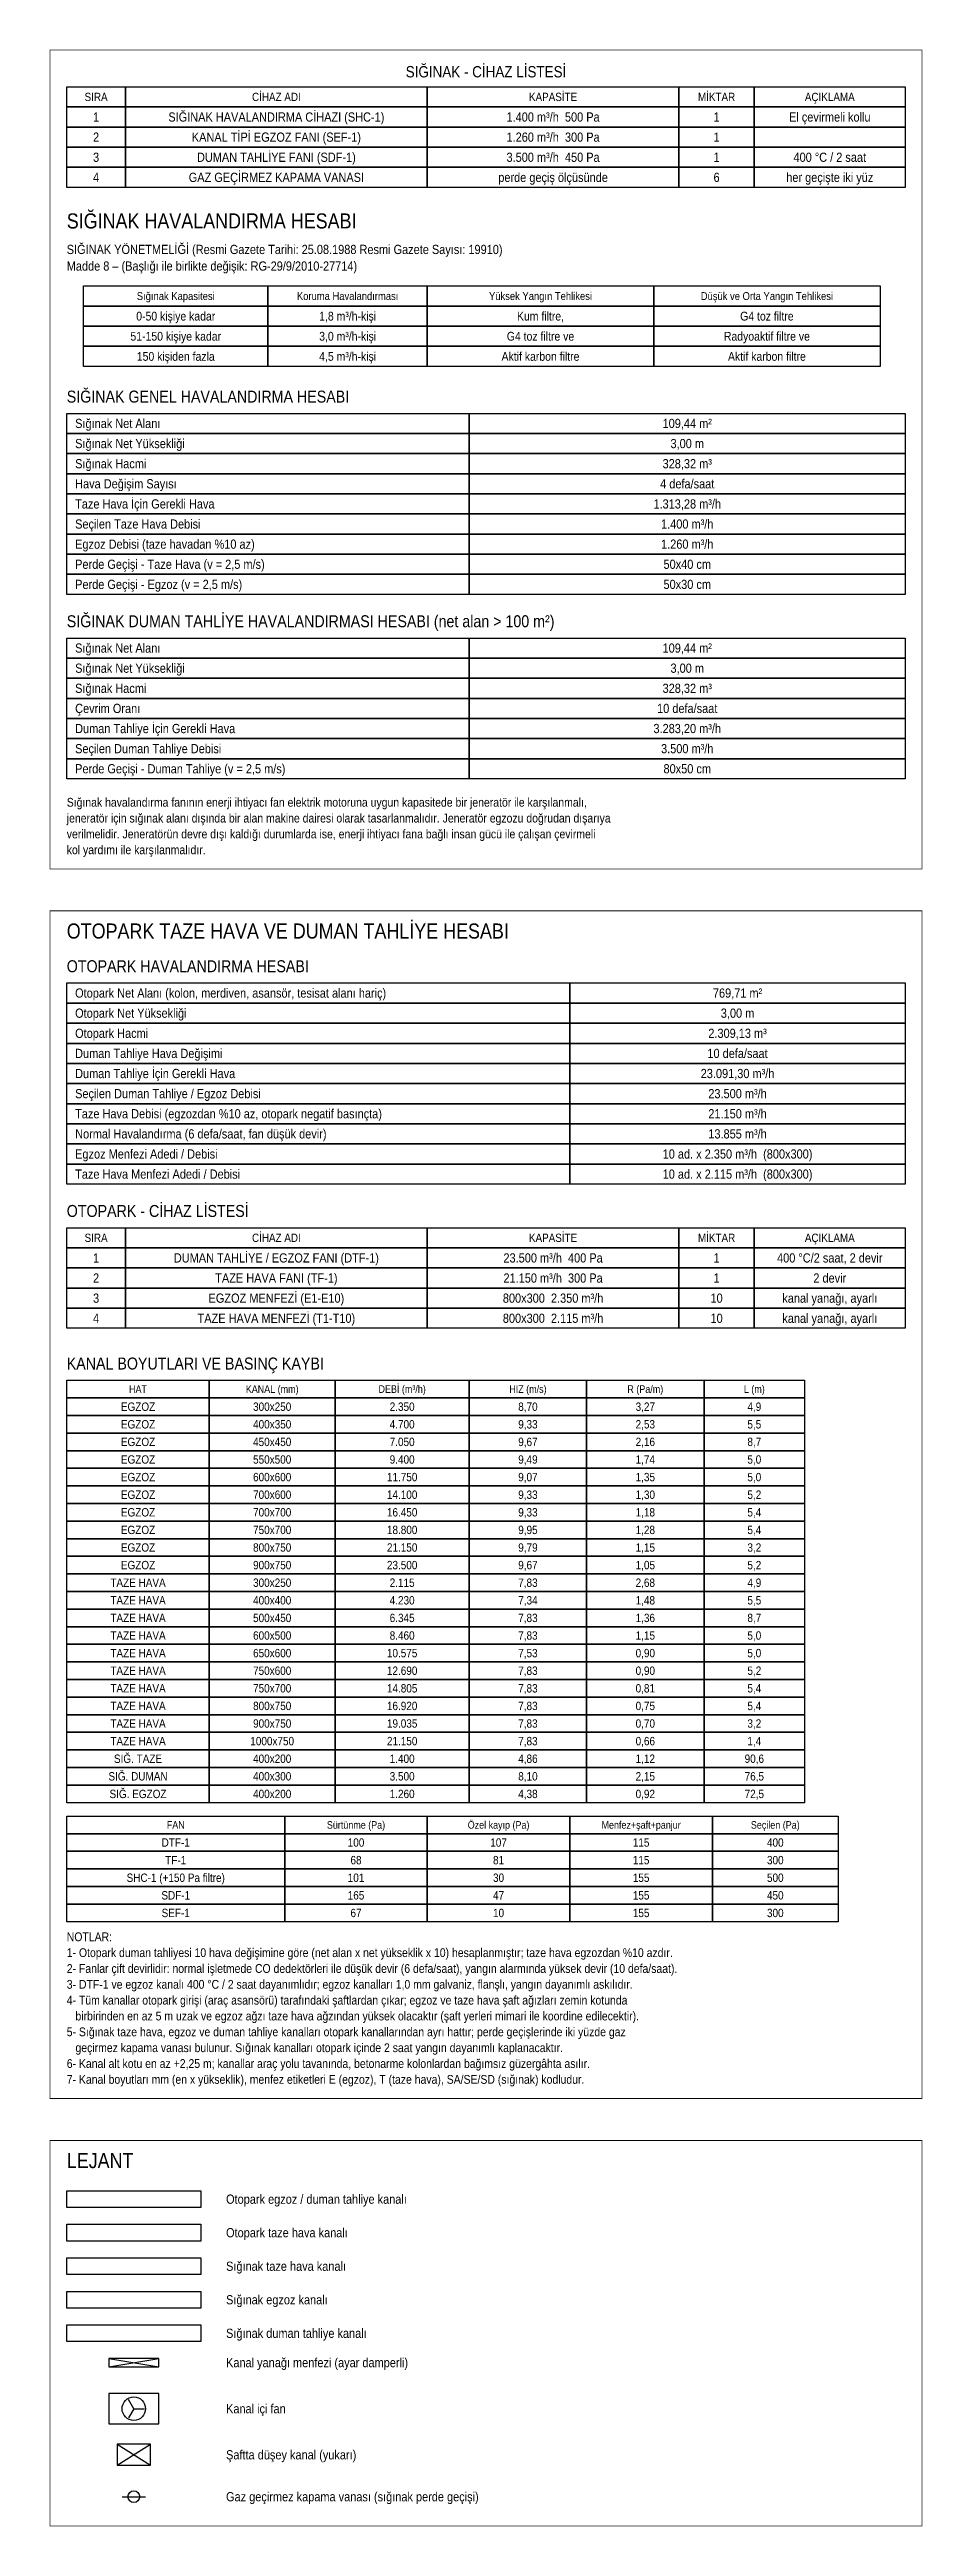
# Model space of a CAD drawing. Header units: centimetres. Extents: x 563280 to 568592, y 4516197 to 4524031.
# Drawn here: x 563280 to 564320, y 4520755 to 4523710 of the extents above; entities that cross this region are included whole.
import ezdxf
from ezdxf.enums import TextEntityAlignment as Align

# ---------------------------------------------------------------- set-up
doc = ezdxf.new("R2010")
doc.units = ezdxf.units.CM
for name, color, linetype in [('ROTAS-HESAP-CERCEVE', 1, 'Continuous'), ('ROTAS-HESAP-CIZGI', 8, 'Continuous'), ('ROTAS-HESAP-YAZI', 7, 'Continuous'), ('ROTAS-HVAC-CIHAZ', 2, 'Continuous'), ('ROTAS-HVAC-MENFEZ', 3, 'Continuous'), ('ROTAS-HVAC-OTP-EGZOZ', 1, 'Continuous'), ('ROTAS-HVAC-OTP-TAZE', 5, 'Continuous'), ('ROTAS-HVAC-SAFT', 7, 'Continuous'), ('ROTAS-HVAC-SIG-DUMAN', 30, 'Continuous'), ('ROTAS-HVAC-SIG-EGZOZ', 6, 'Continuous'), ('ROTAS-HVAC-SIG-TAZE', 4, 'Continuous')]:
    doc.layers.add(name, color=color, linetype=linetype)
doc.styles.add('ROTAS', font='arial.ttf')

msp = doc.modelspace()

# ---------------------------------------------------------------- texts
at = {"layer": 'ROTAS-HESAP-YAZI', "style": 'ROTAS', "width": 0.85}
for s, height, p in [('SIĞINAK - CİHAZ LİSTESİ', 13.5, (563800, 4523684)), ('SIRA', 9.9, (563335, 4523654)), ('CİHAZ ADI', 9.9, (563550, 4523654)), ('KAPASİTE', 9.9, (563880, 4523654)), ('MİKTAR', 9.9, (564075, 4523654)), ('AÇIKLAMA', 9.9, (564210, 4523654)), ('1', 11, (563335, 4523630)), ('SIĞINAK HAVALANDIRMA CİHAZI (SHC-1)', 11, (563550, 4523630)), ('KANAL TİPİ EGZOZ FANI (SEF-1)', 11, (563550, 4523606)), ('1.400 m³/h  500 Pa', 11, (563880, 4523630)), ('1', 11, (564075, 4523630)), ('El çevirmeli kollu', 11, (564210, 4523630)), ('3', 11, (563335, 4523582)), ('2', 11, (563335, 4523606)), ('DUMAN TAHLİYE FANI (SDF-1)', 11, (563550, 4523582)), ('3.500 m³/h  450 Pa', 11, (563880, 4523582)), ('1.260 m³/h  300 Pa', 11, (563880, 4523606)), ('1', 11, (564075, 4523606)), ('1', 11, (564075, 4523582)), ('400 °C / 2 saat', 11, (564210, 4523582)), ('4', 11, (563335, 4523558)), ('GAZ GEÇİRMEZ KAPAMA VANASI', 11, (563550, 4523558)), ('perde geçiş ölçüsünde', 11, (563880, 4523558)), ('6', 11, (564075, 4523558)), ('her geçişte iki yüz', 11, (564210, 4523558)), ('Sığınak Kapasitesi', 9.45, (563430, 4523416.4)), ('Koruma Havalandırması', 9.45, (563635, 4523416.4)), ('Yüksek Yangın Tehlikesi', 9.45, (563865, 4523416.4)), ('Düşük ve Orta Yangın Tehlikesi', 9.45, (564135, 4523416.4)), ('0-50 kişiye kadar', 10.5, (563430, 4523392.4)), ('1,8 m³/h-kişi', 10.5, (563635, 4523392.4)), ('Kum filtre,', 10.5, (563865, 4523392.4)), ('G4 toz filtre', 10.5, (564135, 4523392.4)), ('51-150 kişiye kadar', 10.5, (563430, 4523368.4)), ('150 kişiden fazla', 10.5, (563430, 4523344.4)), ('4,5 m³/h-kişi', 10.5, (563635, 4523344.4)), ('3,0 m³/h-kişi', 10.5, (563635, 4523368.4)), ('Aktif karbon filtre', 10.5, (563865, 4523344.4)), ('G4 toz filtre ve', 10.5, (563865, 4523368.4)), ('Radyoaktif filtre ve', 10.5, (564135, 4523368.4)), ('Aktif karbon filtre', 10.5, (564135, 4523344.4)), ('109,44 m²', 11, (564040, 4523264.4)), ('3,00 m', 11, (564040, 4523240.4)), ('328,32 m³', 11, (564040, 4523216.4)), ('1.313,28 m³/h', 11, (564040, 4523168.4)), ('4 defa/saat', 11, (564040, 4523192.4)), ('1.400 m³/h', 11, (564040, 4523144.4)), ('1.260 m³/h', 11, (564040, 4523120.4)), ('50x40 cm', 11, (564040, 4523096.4)), ('50x30 cm', 11, (564040, 4523072.4)), ('109,44 m²', 11, (564040, 4522996.4)), ('3,00 m', 11, (564040, 4522972.4)), ('328,32 m³', 11, (564040, 4522948.4)), ('3.283,20 m³/h', 11, (564040, 4522900.4)), ('10 defa/saat', 11, (564040, 4522924.4)), ('3.500 m³/h', 11, (564040, 4522876.4)), ('80x50 cm', 11, (564040, 4522852.4)), ('769,71 m²', 11, (564100, 4522584.8)), ('3,00 m', 11, (564100, 4522560.8)), ('2.309,13 m³', 11, (564100, 4522536.8)), ('23.091,30 m³/h', 11, (564100, 4522488.8)), ('10 defa/saat', 11, (564100, 4522512.8)), ('23.500 m³/h', 11, (564100, 4522464.8)), ('21.150 m³/h', 11, (564100, 4522440.8)), ('13.855 m³/h', 11, (564100, 4522416.8)), ('10 ad. x 2.350 m³/h  (800x300)', 11, (564100, 4522392.8)), ('10 ad. x 2.115 m³/h  (800x300)', 11, (564100, 4522368.8)), ('SIRA', 9.9, (563335, 4522292.8)), ('CİHAZ ADI', 9.9, (563550, 4522292.8)), ('KAPASİTE', 9.9, (563880, 4522292.8)), ('MİKTAR', 9.9, (564075, 4522292.8)), ('AÇIKLAMA', 9.9, (564210, 4522292.8)), ('1', 11, (563335, 4522268.8)), ('DUMAN TAHLİYE / EGZOZ FANI (DTF-1)', 11, (563550, 4522268.8)), ('23.500 m³/h  400 Pa', 11, (563880, 4522268.8)), ('1', 11, (564075, 4522268.8)), ('400 °C/2 saat, 2 devir', 11, (564210, 4522268.8)), ('3', 11, (563335, 4522220.8)), ('2', 11, (563335, 4522244.8)), ('EGZOZ MENFEZİ (E1-E10)', 11, (563550, 4522220.8)), ('TAZE HAVA FANI (TF-1)', 11, (563550, 4522244.8)), ('800x300  2.350 m³/h', 11, (563880, 4522220.8)), ('21.150 m³/h  300 Pa', 11, (563880, 4522244.8)), ('10', 11, (564075, 4522220.8)), ('1', 11, (564075, 4522244.8)), ('kanal yanağı, ayarlı', 11, (564210, 4522220.8)), ('2 devir', 11, (564210, 4522244.8)), ('4', 11, (563335, 4522196.8)), ('TAZE HAVA MENFEZİ (T1-T10)', 11, (563550, 4522196.8)), ('800x300  2.115 m³/h', 11, (563880, 4522196.8)), ('10', 11, (564075, 4522196.8)), ('kanal yanağı, ayarlı', 11, (564210, 4522196.8)), ('HAT', 9, (563385, 4522112.3)), ('KANAL (mm)', 9, (563545, 4522112.3)), ('DEBİ (m³/h)', 9, (563700, 4522112.3)), ('HIZ (m/s)', 9, (563850, 4522112.3)), ('R (Pa/m)', 9, (563990, 4522112.3)), ('L (m)', 9, (564120, 4522112.3)), ('EGZOZ', 10, (563385, 4522091.3)), ('300x250', 10, (563545, 4522091.3)), ('2.350', 10, (563700, 4522091.3)), ('8,70', 10, (563850, 4522091.3)), ('3,27', 10, (563990, 4522091.3)), ('4,9', 10, (564120, 4522091.3)), ('EGZOZ', 10, (563385, 4522070.3)), ('EGZOZ', 10, (563385, 4522049.3)), ('400x350', 10, (563545, 4522070.3)), ('450x450', 10, (563545, 4522049.3)), ('4.700', 10, (563700, 4522070.3)), ('7.050', 10, (563700, 4522049.3)), ('9,33', 10, (563850, 4522070.3)), ('9,67', 10, (563850, 4522049.3)), ('2,53', 10, (563990, 4522070.3)), ('2,16', 10, (563990, 4522049.3)), ('5,5', 10, (564120, 4522070.3)), ('8,7', 10, (564120, 4522049.3)), ('EGZOZ', 10, (563385, 4522028.3)), ('550x500', 10, (563545, 4522028.3)), ('9.400', 10, (563700, 4522028.3)), ('9,49', 10, (563850, 4522028.3)), ('1,74', 10, (563990, 4522028.3)), ('5,0', 10, (564120, 4522028.3)), ('EGZOZ', 10, (563385, 4522007.3)), ('EGZOZ', 10, (563385, 4521986.3)), ('600x600', 10, (563545, 4522007.3)), ('700x600', 10, (563545, 4521986.3)), ('11.750', 10, (563700, 4522007.3)), ('14.100', 10, (563700, 4521986.3)), ('9,07', 10, (563850, 4522007.3)), ('9,33', 10, (563850, 4521986.3)), ('1,35', 10, (563990, 4522007.3)), ('1,30', 10, (563990, 4521986.3)), ('5,0', 10, (564120, 4522007.3)), ('5,2', 10, (564120, 4521986.3)), ('EGZOZ', 10, (563385, 4521965.3)), ('700x700', 10, (563545, 4521965.3)), ('16.450', 10, (563700, 4521965.3)), ('9,33', 10, (563850, 4521965.3)), ('1,18', 10, (563990, 4521965.3)), ('5,4', 10, (564120, 4521965.3)), ('EGZOZ', 10, (563385, 4521944.3)), ('750x700', 10, (563545, 4521944.3)), ('18.800', 10, (563700, 4521944.3)), ('9,95', 10, (563850, 4521944.3)), ('1,28', 10, (563990, 4521944.3)), ('5,4', 10, (564120, 4521944.3)), ('EGZOZ', 10, (563385, 4521923.3)), ('EGZOZ', 10, (563385, 4521902.3)), ('800x750', 10, (563545, 4521923.3)), ('900x750', 10, (563545, 4521902.3)), ('21.150', 10, (563700, 4521923.3)), ('23.500', 10, (563700, 4521902.3)), ('9,79', 10, (563850, 4521923.3)), ('9,67', 10, (563850, 4521902.3)), ('1,15', 10, (563990, 4521923.3)), ('1,05', 10, (563990, 4521902.3)), ('3,2', 10, (564120, 4521923.3)), ('5,2', 10, (564120, 4521902.3)), ('TAZE HAVA', 10, (563385, 4521881.3)), ('300x250', 10, (563545, 4521881.3)), ('2.115', 10, (563700, 4521881.3)), ('7,83', 10, (563850, 4521881.3)), ('2,68', 10, (563990, 4521881.3)), ('4,9', 10, (564120, 4521881.3)), ('TAZE HAVA', 10, (563385, 4521860.3)), ('TAZE HAVA', 10, (563385, 4521839.3)), ('400x400', 10, (563545, 4521860.3)), ('500x450', 10, (563545, 4521839.3)), ('4.230', 10, (563700, 4521860.3)), ('6.345', 10, (563700, 4521839.3)), ('7,34', 10, (563850, 4521860.3)), ('7,83', 10, (563850, 4521839.3)), ('1,48', 10, (563990, 4521860.3)), ('1,36', 10, (563990, 4521839.3)), ('5,5', 10, (564120, 4521860.3)), ('8,7', 10, (564120, 4521839.3)), ('TAZE HAVA', 10, (563385, 4521818.3)), ('600x500', 10, (563545, 4521818.3)), ('8.460', 10, (563700, 4521818.3)), ('7,83', 10, (563850, 4521818.3)), ('1,15', 10, (563990, 4521818.3)), ('5,0', 10, (564120, 4521818.3)), ('TAZE HAVA', 10, (563385, 4521797.3)), ('TAZE HAVA', 10, (563385, 4521776.3)), ('650x600', 10, (563545, 4521797.3)), ('750x600', 10, (563545, 4521776.3)), ('10.575', 10, (563700, 4521797.3)), ('12.690', 10, (563700, 4521776.3)), ('7,53', 10, (563850, 4521797.3)), ('7,83', 10, (563850, 4521776.3)), ('0,90', 10, (563990, 4521797.3)), ('0,90', 10, (563990, 4521776.3)), ('5,0', 10, (564120, 4521797.3)), ('5,2', 10, (564120, 4521776.3)), ('TAZE HAVA', 10, (563385, 4521755.3)), ('750x700', 10, (563545, 4521755.3)), ('14.805', 10, (563700, 4521755.3)), ('7,83', 10, (563850, 4521755.3)), ('0,81', 10, (563990, 4521755.3)), ('5,4', 10, (564120, 4521755.3)), ('TAZE HAVA', 10, (563385, 4521734.3)), ('800x750', 10, (563545, 4521734.3)), ('16.920', 10, (563700, 4521734.3)), ('7,83', 10, (563850, 4521734.3)), ('0,75', 10, (563990, 4521734.3)), ('5,4', 10, (564120, 4521734.3)), ('TAZE HAVA', 10, (563385, 4521713.3)), ('TAZE HAVA', 10, (563385, 4521692.3)), ('1000x750', 10, (563545, 4521692.3)), ('900x750', 10, (563545, 4521713.3)), ('21.150', 10, (563700, 4521692.3)), ('19.035', 10, (563700, 4521713.3)), ('7,83', 10, (563850, 4521713.3)), ('7,83', 10, (563850, 4521692.3)), ('0,70', 10, (563990, 4521713.3)), ('0,66', 10, (563990, 4521692.3)), ('3,2', 10, (564120, 4521713.3)), ('1,4', 10, (564120, 4521692.3)), ('SIĞ. TAZE', 10, (563385, 4521671.3)), ('400x200', 10, (563545, 4521671.3)), ('1.400', 10, (563700, 4521671.3)), ('4,86', 10, (563850, 4521671.3)), ('1,12', 10, (563990, 4521671.3)), ('90,6', 10, (564120, 4521671.3)), ('SIĞ. DUMAN', 10, (563385, 4521650.3)), ('SIĞ. EGZOZ', 10, (563385, 4521629.3)), ('400x300', 10, (563545, 4521650.3)), ('400x200', 10, (563545, 4521629.3)), ('3.500', 10, (563700, 4521650.3)), ('1.260', 10, (563700, 4521629.3)), ('4,38', 10, (563850, 4521629.3)), ('8,10', 10, (563850, 4521650.3)), ('0,92', 10, (563990, 4521629.3)), ('2,15', 10, (563990, 4521650.3)), ('76,5', 10, (564120, 4521650.3)), ('72,5', 10, (564120, 4521629.3)), ('DTF-1', 10, (563430, 4521571.3)), ('FAN', 9, (563430, 4521592.3)), ('Sürtünme (Pa)', 9, (563645, 4521592.3)), ('100', 10, (563645, 4521571.3)), ('Özel kayıp (Pa)', 9, (563815, 4521592.3)), ('107', 10, (563815, 4521571.3)), ('Menfez+şaft+panjur', 9, (563985, 4521592.3)), ('115', 10, (563985, 4521571.3)), ('Seçilen (Pa)', 9, (564145, 4521592.3)), ('400', 10, (564145, 4521571.3)), ('TF-1', 10, (563430, 4521550.3)), ('68', 10, (563645, 4521550.3)), ('81', 10, (563815, 4521550.3)), ('115', 10, (563985, 4521550.3)), ('300', 10, (564145, 4521550.3)), ('SHC-1 (+150 Pa filtre)', 10, (563430, 4521529.3)), ('101', 10, (563645, 4521529.3)), ('30', 10, (563815, 4521529.3)), ('155', 10, (563985, 4521529.3)), ('500', 10, (564145, 4521529.3)), ('SDF-1', 10, (563430, 4521508.3)), ('SEF-1', 10, (563430, 4521487.3)), ('165', 10, (563645, 4521508.3)), ('67', 10, (563645, 4521487.3)), ('47', 10, (563815, 4521508.3)), ('10', 10, (563815, 4521487.3)), ('155', 10, (563985, 4521508.3)), ('155', 10, (563985, 4521487.3)), ('450', 10, (564145, 4521508.3)), ('300', 10, (564145, 4521487.3))]:
    msp.add_text(s, height=height, dxfattribs=at).set_placement(p, align=Align.MIDDLE_CENTER)
for s, height, p in [('SIĞINAK HAVALANDIRMA HESABI', 18, (563300, 4523506)), ('SIĞINAK YÖNETMELİĞİ (Resmi Gazete Tarihi: 25.08.1988 Resmi Gazete Sayısı: 19910)', 11, (563300, 4523472)), ('Madde 8 – (Başlığı ile birlikte değişik: RG-29/9/2010-27714)', 11, (563300, 4523452.2)), ('SIĞINAK GENEL HAVALANDIRMA HESABI', 14.3, (563300, 4523296.4)), ('Sığınak Net Alanı', 11, (563310, 4523264.4)), ('Sığınak Net Yüksekliği', 11, (563310, 4523240.4)), ('Sığınak Hacmi', 11, (563310, 4523216.4)), ('Taze Hava İçin Gerekli Hava', 11, (563310, 4523168.4)), ('Hava Değişim Sayısı', 11, (563310, 4523192.4)), ('Seçilen Taze Hava Debisi', 11, (563310, 4523144.4)), ('Egzoz Debisi (taze havadan %10 az)', 11, (563310, 4523120.4)), ('Perde Geçişi - Taze Hava (v = 2,5 m/s)', 11, (563310, 4523096.4)), ('Perde Geçişi - Egzoz (v = 2,5 m/s)', 11, (563310, 4523072.4)), ('SIĞINAK DUMAN TAHLİYE HAVALANDIRMASI HESABI (net alan > 100 m²)', 14.3, (563300, 4523028.4)), ('Sığınak Net Alanı', 11, (563310, 4522996.4)), ('Sığınak Net Yüksekliği', 11, (563310, 4522972.4)), ('Sığınak Hacmi', 11, (563310, 4522948.4)), ('Çevrim Oranı', 11, (563310, 4522924.4)), ('Duman Tahliye İçin Gerekli Hava', 11, (563310, 4522900.4)), ('Seçilen Duman Tahliye Debisi', 11, (563310, 4522876.4)), ('Perde Geçişi - Duman Tahliye (v = 2,5 m/s)', 11, (563310, 4522852.4)), ('Sığınak havalandırma fanının enerji ihtiyacı fan elektrik motoruna uygun kapasitede bir jeneratör ile karşılanmalı,', 10.5, (563300, 4522812.4)), ('jeneratör için sığınak alanı dışında bir alan makine dairesi olarak tasarlanmalıdır. Jeneratör egzozu doğrudan dışarıya', 10.5, (563300, 4522793.5)), ('verilmelidir. Jeneratörün devre dışı kaldığı durumlarda ise, enerji ihtiyacı fana bağlı insan gücü ile çalışan çevirmeli', 10.5, (563300, 4522774.6)), ('kol yardımı ile karşılanmalıdır.', 10.5, (563300, 4522755.7)), ('OTOPARK TAZE HAVA VE DUMAN TAHLİYE HESABI', 18, (563300, 4522658.8)), ('OTOPARK HAVALANDIRMA HESABI', 14.3, (563300, 4522616.8)), ('Otopark Net Alanı (kolon, merdiven, asansör, tesisat alanı hariç)', 11, (563310, 4522584.8)), ('Otopark Net Yüksekliği', 11, (563310, 4522560.8)), ('Otopark Hacmi', 11, (563310, 4522536.8)), ('Duman Tahliye Hava Değişimi', 11, (563310, 4522512.8)), ('Duman Tahliye İçin Gerekli Hava', 11, (563310, 4522488.8)), ('Seçilen Duman Tahliye / Egzoz Debisi', 11, (563310, 4522464.8)), ('Taze Hava Debisi (egzozdan %10 az, otopark negatif basınçta)', 11, (563310, 4522440.8)), ('Normal Havalandırma (6 defa/saat, fan düşük devir)', 11, (563310, 4522416.8)), ('Taze Hava Menfezi Adedi / Debisi', 11, (563310, 4522368.8)), ('Egzoz Menfezi Adedi / Debisi', 11, (563310, 4522392.8)), ('OTOPARK - CİHAZ LİSTESİ', 14.3, (563300, 4522324.8)), ('KANAL BOYUTLARI VE BASINÇ KAYBI', 14.3, (563300, 4522142.8)), ('NOTLAR:', 10.5, (563300, 4521458.8)), ('2- Fanlar çift devirlidir: normal işletmede CO dedektörleri ile düşük devir (6 defa/saat), yangın alarmında yüksek devir (10 defa/saat).', 10.5, (563300, 4521421)), ('1- Otopark duman tahliyesi 10 hava değişimine göre (net alan x net yükseklik x 10) hesaplanmıştır; taze hava egzozdan %10 azdır.', 10.5, (563300, 4521439.9)), ('3- DTF-1 ve egzoz kanalı 400 °C / 2 saat dayanımlıdır; egzoz kanalları 1,0 mm galvaniz, flanşlı, yangın dayanımlı askılıdır.', 10.5, (563300, 4521402.1)), ('4- Tüm kanallar otopark girişi (araç asansörü) tarafındaki şaftlardan çıkar; egzoz ve taze hava şaft ağızları zemin kotunda', 10.5, (563300, 4521383.2)), ('   birbirinden en az 5 m uzak ve egzoz ağzı taze hava ağzından yüksek olacaktır (şaft yerleri mimari ile koordine edilecektir).', 10.5, (563300, 4521364.3)), ('5- Sığınak taze hava, egzoz ve duman tahliye kanalları otopark kanallarından ayrı hattır; perde geçişlerinde iki yüzde gaz', 10.5, (563300, 4521345.4)), ('6- Kanal alt kotu en az +2,25 m; kanallar araç yolu tavanında, betonarme kolonlardan bağımsız güzergâhta asılır.', 10.5, (563300, 4521307.6)), ('   geçirmez kapama vanası bulunur. Sığınak kanalları otopark içinde 2 saat yangın dayanımlı kaplanacaktır.', 10.5, (563300, 4521326.5)), ('7- Kanal boyutları mm (en x yükseklik), menfez etiketleri E (egzoz), T (taze hava), SA/SE/SD (sığınak) kodludur.', 10.5, (563300, 4521288.7)), ('LEJANT', 18, (563300, 4521191.8)), ('Otopark egzoz / duman tahliye kanalı', 11, (563490, 4521145.8)), ('Otopark taze hava kanalı', 11, (563490, 4521105.8)), ('Sığınak taze hava kanalı', 11, (563490, 4521065.8)), ('Sığınak egzoz kanalı', 11, (563490, 4521025.8)), ('Sığınak duman tahliye kanalı', 11, (563490, 4520985.8)), ('Kanal yanağı menfezi (ayar damperli)', 11, (563490, 4520950.8)), ('Kanal içi fan', 11, (563490, 4520895.8)), ('Şaftta düşey kanal (yukarı)', 11, (563490, 4520840.8)), ('Gaz geçirmez kapama vanası (sığınak perde geçişi)', 11, (563490, 4520790.8))]:
    msp.add_text(s, height=height, dxfattribs=at).set_placement(p, align=Align.MIDDLE_LEFT)

# ---------------------------------------------------------------- linework, layer by layer
at = {"layer": 'ROTAS-HESAP-CERCEVE', "const_width": 1}
for points in [[(563280, 4523710), (564320, 4523710), (564320, 4522732.8), (563280, 4522732.8)], [(563280, 4522682.8), (564320, 4522682.8), (564320, 4521265.8), (563280, 4521265.8)], [(563280, 4521215.8), (564320, 4521215.8), (564320, 4520755.8), (563280, 4520755.8)]]:
    msp.add_lwpolyline(points, close=True, dxfattribs=at)
at = {"layer": 'ROTAS-HESAP-CIZGI'}
for points in [[(563300, 4523666), (563370, 4523666), (563370, 4523642), (563300, 4523642)], [(563370, 4523666), (563730, 4523666), (563730, 4523642), (563370, 4523642)], [(563730, 4523666), (564030, 4523666), (564030, 4523642), (563730, 4523642)], [(564030, 4523666), (564120, 4523666), (564120, 4523642), (564030, 4523642)], [(564120, 4523666), (564300, 4523666), (564300, 4523642), (564120, 4523642)], [(563300, 4523642), (563370, 4523642), (563370, 4523618), (563300, 4523618)], [(563300, 4523618), (563370, 4523618), (563370, 4523594), (563300, 4523594)], [(563370, 4523642), (563730, 4523642), (563730, 4523618), (563370, 4523618)], [(563370, 4523618), (563730, 4523618), (563730, 4523594), (563370, 4523594)], [(563730, 4523642), (564030, 4523642), (564030, 4523618), (563730, 4523618)], [(563730, 4523618), (564030, 4523618), (564030, 4523594), (563730, 4523594)], [(564030, 4523642), (564120, 4523642), (564120, 4523618), (564030, 4523618)], [(564030, 4523618), (564120, 4523618), (564120, 4523594), (564030, 4523594)], [(564120, 4523642), (564300, 4523642), (564300, 4523618), (564120, 4523618)], [(564120, 4523618), (564300, 4523618), (564300, 4523594), (564120, 4523594)], [(563300, 4523594), (563370, 4523594), (563370, 4523570), (563300, 4523570)], [(563370, 4523594), (563730, 4523594), (563730, 4523570), (563370, 4523570)], [(563730, 4523594), (564030, 4523594), (564030, 4523570), (563730, 4523570)], [(564030, 4523594), (564120, 4523594), (564120, 4523570), (564030, 4523570)], [(564120, 4523594), (564300, 4523594), (564300, 4523570), (564120, 4523570)], [(563300, 4523570), (563370, 4523570), (563370, 4523546), (563300, 4523546)], [(563370, 4523570), (563730, 4523570), (563730, 4523546), (563370, 4523546)], [(563730, 4523570), (564030, 4523570), (564030, 4523546), (563730, 4523546)], [(564030, 4523570), (564120, 4523570), (564120, 4523546), (564030, 4523546)], [(564120, 4523570), (564300, 4523570), (564300, 4523546), (564120, 4523546)], [(563320, 4523428.4), (563540, 4523428.4), (563540, 4523404.4), (563320, 4523404.4)], [(563540, 4523428.4), (563730, 4523428.4), (563730, 4523404.4), (563540, 4523404.4)], [(563730, 4523428.4), (564000, 4523428.4), (564000, 4523404.4), (563730, 4523404.4)], [(564000, 4523428.4), (564270, 4523428.4), (564270, 4523404.4), (564000, 4523404.4)], [(563320, 4523404.4), (563540, 4523404.4), (563540, 4523380.4), (563320, 4523380.4)], [(563320, 4523380.4), (563540, 4523380.4), (563540, 4523356.4), (563320, 4523356.4)], [(563540, 4523404.4), (563730, 4523404.4), (563730, 4523380.4), (563540, 4523380.4)], [(563540, 4523380.4), (563730, 4523380.4), (563730, 4523356.4), (563540, 4523356.4)], [(563730, 4523404.4), (564000, 4523404.4), (564000, 4523380.4), (563730, 4523380.4)], [(563730, 4523380.4), (564000, 4523380.4), (564000, 4523356.4), (563730, 4523356.4)], [(564000, 4523404.4), (564270, 4523404.4), (564270, 4523380.4), (564000, 4523380.4)], [(564000, 4523380.4), (564270, 4523380.4), (564270, 4523356.4), (564000, 4523356.4)], [(563320, 4523356.4), (563540, 4523356.4), (563540, 4523332.4), (563320, 4523332.4)], [(563540, 4523356.4), (563730, 4523356.4), (563730, 4523332.4), (563540, 4523332.4)], [(563730, 4523356.4), (564000, 4523356.4), (564000, 4523332.4), (563730, 4523332.4)], [(564000, 4523356.4), (564270, 4523356.4), (564270, 4523332.4), (564000, 4523332.4)], [(563300, 4523276.4), (563780, 4523276.4), (563780, 4523252.4), (563300, 4523252.4)], [(563780, 4523276.4), (564300, 4523276.4), (564300, 4523252.4), (563780, 4523252.4)], [(563300, 4523252.4), (563780, 4523252.4), (563780, 4523228.4), (563300, 4523228.4)], [(563780, 4523252.4), (564300, 4523252.4), (564300, 4523228.4), (563780, 4523228.4)], [(563300, 4523228.4), (563780, 4523228.4), (563780, 4523204.4), (563300, 4523204.4)], [(563300, 4523204.4), (563780, 4523204.4), (563780, 4523180.4), (563300, 4523180.4)], [(563780, 4523228.4), (564300, 4523228.4), (564300, 4523204.4), (563780, 4523204.4)], [(563780, 4523204.4), (564300, 4523204.4), (564300, 4523180.4), (563780, 4523180.4)], [(563300, 4523180.4), (563780, 4523180.4), (563780, 4523156.4), (563300, 4523156.4)], [(563780, 4523180.4), (564300, 4523180.4), (564300, 4523156.4), (563780, 4523156.4)], [(563300, 4523156.4), (563780, 4523156.4), (563780, 4523132.4), (563300, 4523132.4)], [(563780, 4523156.4), (564300, 4523156.4), (564300, 4523132.4), (563780, 4523132.4)], [(563300, 4523132.4), (563780, 4523132.4), (563780, 4523108.4), (563300, 4523108.4)], [(563780, 4523132.4), (564300, 4523132.4), (564300, 4523108.4), (563780, 4523108.4)], [(563300, 4523108.4), (563780, 4523108.4), (563780, 4523084.4), (563300, 4523084.4)], [(563300, 4523084.4), (563780, 4523084.4), (563780, 4523060.4), (563300, 4523060.4)], [(563780, 4523108.4), (564300, 4523108.4), (564300, 4523084.4), (563780, 4523084.4)], [(563780, 4523084.4), (564300, 4523084.4), (564300, 4523060.4), (563780, 4523060.4)], [(563300, 4523008.4), (563780, 4523008.4), (563780, 4522984.4), (563300, 4522984.4)], [(563780, 4523008.4), (564300, 4523008.4), (564300, 4522984.4), (563780, 4522984.4)], [(563300, 4522984.4), (563780, 4522984.4), (563780, 4522960.4), (563300, 4522960.4)], [(563780, 4522984.4), (564300, 4522984.4), (564300, 4522960.4), (563780, 4522960.4)], [(563300, 4522960.4), (563780, 4522960.4), (563780, 4522936.4), (563300, 4522936.4)], [(563300, 4522936.4), (563780, 4522936.4), (563780, 4522912.4), (563300, 4522912.4)], [(563780, 4522960.4), (564300, 4522960.4), (564300, 4522936.4), (563780, 4522936.4)], [(563780, 4522936.4), (564300, 4522936.4), (564300, 4522912.4), (563780, 4522912.4)], [(563300, 4522912.4), (563780, 4522912.4), (563780, 4522888.4), (563300, 4522888.4)], [(563780, 4522912.4), (564300, 4522912.4), (564300, 4522888.4), (563780, 4522888.4)], [(563300, 4522888.4), (563780, 4522888.4), (563780, 4522864.4), (563300, 4522864.4)], [(563780, 4522888.4), (564300, 4522888.4), (564300, 4522864.4), (563780, 4522864.4)], [(563300, 4522864.4), (563780, 4522864.4), (563780, 4522840.4), (563300, 4522840.4)], [(563780, 4522864.4), (564300, 4522864.4), (564300, 4522840.4), (563780, 4522840.4)], [(563300, 4522596.8), (563900, 4522596.8), (563900, 4522572.8), (563300, 4522572.8)], [(563900, 4522596.8), (564300, 4522596.8), (564300, 4522572.8), (563900, 4522572.8)], [(563300, 4522572.8), (563900, 4522572.8), (563900, 4522548.8), (563300, 4522548.8)], [(563900, 4522572.8), (564300, 4522572.8), (564300, 4522548.8), (563900, 4522548.8)], [(563300, 4522548.8), (563900, 4522548.8), (563900, 4522524.8), (563300, 4522524.8)], [(563300, 4522524.8), (563900, 4522524.8), (563900, 4522500.8), (563300, 4522500.8)], [(563900, 4522548.8), (564300, 4522548.8), (564300, 4522524.8), (563900, 4522524.8)], [(563900, 4522524.8), (564300, 4522524.8), (564300, 4522500.8), (563900, 4522500.8)], [(563300, 4522500.8), (563900, 4522500.8), (563900, 4522476.8), (563300, 4522476.8)], [(563900, 4522500.8), (564300, 4522500.8), (564300, 4522476.8), (563900, 4522476.8)], [(563300, 4522476.8), (563900, 4522476.8), (563900, 4522452.8), (563300, 4522452.8)], [(563900, 4522476.8), (564300, 4522476.8), (564300, 4522452.8), (563900, 4522452.8)], [(563300, 4522452.8), (563900, 4522452.8), (563900, 4522428.8), (563300, 4522428.8)], [(563900, 4522452.8), (564300, 4522452.8), (564300, 4522428.8), (563900, 4522428.8)], [(563300, 4522428.8), (563900, 4522428.8), (563900, 4522404.8), (563300, 4522404.8)], [(563300, 4522404.8), (563900, 4522404.8), (563900, 4522380.8), (563300, 4522380.8)], [(563900, 4522428.8), (564300, 4522428.8), (564300, 4522404.8), (563900, 4522404.8)], [(563900, 4522404.8), (564300, 4522404.8), (564300, 4522380.8), (563900, 4522380.8)], [(563300, 4522380.8), (563900, 4522380.8), (563900, 4522356.8), (563300, 4522356.8)], [(563900, 4522380.8), (564300, 4522380.8), (564300, 4522356.8), (563900, 4522356.8)], [(563300, 4522304.8), (563370, 4522304.8), (563370, 4522280.8), (563300, 4522280.8)], [(563370, 4522304.8), (563730, 4522304.8), (563730, 4522280.8), (563370, 4522280.8)], [(563730, 4522304.8), (564030, 4522304.8), (564030, 4522280.8), (563730, 4522280.8)], [(564030, 4522304.8), (564120, 4522304.8), (564120, 4522280.8), (564030, 4522280.8)], [(564120, 4522304.8), (564300, 4522304.8), (564300, 4522280.8), (564120, 4522280.8)], [(563300, 4522280.8), (563370, 4522280.8), (563370, 4522256.8), (563300, 4522256.8)], [(563300, 4522256.8), (563370, 4522256.8), (563370, 4522232.8), (563300, 4522232.8)], [(563370, 4522280.8), (563730, 4522280.8), (563730, 4522256.8), (563370, 4522256.8)], [(563370, 4522256.8), (563730, 4522256.8), (563730, 4522232.8), (563370, 4522232.8)], [(563730, 4522280.8), (564030, 4522280.8), (564030, 4522256.8), (563730, 4522256.8)], [(563730, 4522256.8), (564030, 4522256.8), (564030, 4522232.8), (563730, 4522232.8)], [(564030, 4522280.8), (564120, 4522280.8), (564120, 4522256.8), (564030, 4522256.8)], [(564030, 4522256.8), (564120, 4522256.8), (564120, 4522232.8), (564030, 4522232.8)], [(564120, 4522280.8), (564300, 4522280.8), (564300, 4522256.8), (564120, 4522256.8)], [(564120, 4522256.8), (564300, 4522256.8), (564300, 4522232.8), (564120, 4522232.8)], [(563300, 4522232.8), (563370, 4522232.8), (563370, 4522208.8), (563300, 4522208.8)], [(563370, 4522232.8), (563730, 4522232.8), (563730, 4522208.8), (563370, 4522208.8)], [(563730, 4522232.8), (564030, 4522232.8), (564030, 4522208.8), (563730, 4522208.8)], [(564030, 4522232.8), (564120, 4522232.8), (564120, 4522208.8), (564030, 4522208.8)], [(564120, 4522232.8), (564300, 4522232.8), (564300, 4522208.8), (564120, 4522208.8)], [(563300, 4522208.8), (563370, 4522208.8), (563370, 4522184.8), (563300, 4522184.8)], [(563370, 4522208.8), (563730, 4522208.8), (563730, 4522184.8), (563370, 4522184.8)], [(563730, 4522208.8), (564030, 4522208.8), (564030, 4522184.8), (563730, 4522184.8)], [(564030, 4522208.8), (564120, 4522208.8), (564120, 4522184.8), (564030, 4522184.8)], [(564120, 4522208.8), (564300, 4522208.8), (564300, 4522184.8), (564120, 4522184.8)], [(563300, 4522122.8), (563470, 4522122.8), (563470, 4522101.8), (563300, 4522101.8)], [(563470, 4522122.8), (563620, 4522122.8), (563620, 4522101.8), (563470, 4522101.8)], [(563620, 4522122.8), (563780, 4522122.8), (563780, 4522101.8), (563620, 4522101.8)], [(563780, 4522122.8), (563920, 4522122.8), (563920, 4522101.8), (563780, 4522101.8)], [(563920, 4522122.8), (564060, 4522122.8), (564060, 4522101.8), (563920, 4522101.8)], [(564060, 4522122.8), (564180, 4522122.8), (564180, 4522101.8), (564060, 4522101.8)], [(563300, 4522101.8), (563470, 4522101.8), (563470, 4522080.8), (563300, 4522080.8)], [(563300, 4522080.8), (563470, 4522080.8), (563470, 4522059.8), (563300, 4522059.8)], [(563470, 4522101.8), (563620, 4522101.8), (563620, 4522080.8), (563470, 4522080.8)], [(563470, 4522080.8), (563620, 4522080.8), (563620, 4522059.8), (563470, 4522059.8)], [(563620, 4522101.8), (563780, 4522101.8), (563780, 4522080.8), (563620, 4522080.8)], [(563620, 4522080.8), (563780, 4522080.8), (563780, 4522059.8), (563620, 4522059.8)], [(563780, 4522101.8), (563920, 4522101.8), (563920, 4522080.8), (563780, 4522080.8)], [(563780, 4522080.8), (563920, 4522080.8), (563920, 4522059.8), (563780, 4522059.8)], [(563920, 4522101.8), (564060, 4522101.8), (564060, 4522080.8), (563920, 4522080.8)], [(563920, 4522080.8), (564060, 4522080.8), (564060, 4522059.8), (563920, 4522059.8)], [(564060, 4522101.8), (564180, 4522101.8), (564180, 4522080.8), (564060, 4522080.8)], [(564060, 4522080.8), (564180, 4522080.8), (564180, 4522059.8), (564060, 4522059.8)], [(563300, 4522059.8), (563470, 4522059.8), (563470, 4522038.8), (563300, 4522038.8)], [(563470, 4522059.8), (563620, 4522059.8), (563620, 4522038.8), (563470, 4522038.8)], [(563620, 4522059.8), (563780, 4522059.8), (563780, 4522038.8), (563620, 4522038.8)], [(563780, 4522059.8), (563920, 4522059.8), (563920, 4522038.8), (563780, 4522038.8)], [(563920, 4522059.8), (564060, 4522059.8), (564060, 4522038.8), (563920, 4522038.8)], [(564060, 4522059.8), (564180, 4522059.8), (564180, 4522038.8), (564060, 4522038.8)], [(563300, 4522038.8), (563470, 4522038.8), (563470, 4522017.8), (563300, 4522017.8)], [(563300, 4522017.8), (563470, 4522017.8), (563470, 4521996.8), (563300, 4521996.8)], [(563470, 4522038.8), (563620, 4522038.8), (563620, 4522017.8), (563470, 4522017.8)], [(563470, 4522017.8), (563620, 4522017.8), (563620, 4521996.8), (563470, 4521996.8)], [(563620, 4522038.8), (563780, 4522038.8), (563780, 4522017.8), (563620, 4522017.8)], [(563620, 4522017.8), (563780, 4522017.8), (563780, 4521996.8), (563620, 4521996.8)], [(563780, 4522038.8), (563920, 4522038.8), (563920, 4522017.8), (563780, 4522017.8)], [(563780, 4522017.8), (563920, 4522017.8), (563920, 4521996.8), (563780, 4521996.8)], [(563920, 4522038.8), (564060, 4522038.8), (564060, 4522017.8), (563920, 4522017.8)], [(563920, 4522017.8), (564060, 4522017.8), (564060, 4521996.8), (563920, 4521996.8)], [(564060, 4522038.8), (564180, 4522038.8), (564180, 4522017.8), (564060, 4522017.8)], [(564060, 4522017.8), (564180, 4522017.8), (564180, 4521996.8), (564060, 4521996.8)], [(563300, 4521996.8), (563470, 4521996.8), (563470, 4521975.8), (563300, 4521975.8)], [(563470, 4521996.8), (563620, 4521996.8), (563620, 4521975.8), (563470, 4521975.8)], [(563620, 4521996.8), (563780, 4521996.8), (563780, 4521975.8), (563620, 4521975.8)], [(563780, 4521996.8), (563920, 4521996.8), (563920, 4521975.8), (563780, 4521975.8)], [(563920, 4521996.8), (564060, 4521996.8), (564060, 4521975.8), (563920, 4521975.8)], [(564060, 4521996.8), (564180, 4521996.8), (564180, 4521975.8), (564060, 4521975.8)], [(563300, 4521975.8), (563470, 4521975.8), (563470, 4521954.8), (563300, 4521954.8)], [(563470, 4521975.8), (563620, 4521975.8), (563620, 4521954.8), (563470, 4521954.8)], [(563620, 4521975.8), (563780, 4521975.8), (563780, 4521954.8), (563620, 4521954.8)], [(563780, 4521975.8), (563920, 4521975.8), (563920, 4521954.8), (563780, 4521954.8)], [(563920, 4521975.8), (564060, 4521975.8), (564060, 4521954.8), (563920, 4521954.8)], [(564060, 4521975.8), (564180, 4521975.8), (564180, 4521954.8), (564060, 4521954.8)], [(563300, 4521954.8), (563470, 4521954.8), (563470, 4521933.8), (563300, 4521933.8)], [(563300, 4521933.8), (563470, 4521933.8), (563470, 4521912.8), (563300, 4521912.8)], [(563470, 4521954.8), (563620, 4521954.8), (563620, 4521933.8), (563470, 4521933.8)], [(563470, 4521933.8), (563620, 4521933.8), (563620, 4521912.8), (563470, 4521912.8)], [(563620, 4521954.8), (563780, 4521954.8), (563780, 4521933.8), (563620, 4521933.8)], [(563620, 4521933.8), (563780, 4521933.8), (563780, 4521912.8), (563620, 4521912.8)], [(563780, 4521954.8), (563920, 4521954.8), (563920, 4521933.8), (563780, 4521933.8)], [(563780, 4521933.8), (563920, 4521933.8), (563920, 4521912.8), (563780, 4521912.8)], [(563920, 4521954.8), (564060, 4521954.8), (564060, 4521933.8), (563920, 4521933.8)], [(563920, 4521933.8), (564060, 4521933.8), (564060, 4521912.8), (563920, 4521912.8)], [(564060, 4521954.8), (564180, 4521954.8), (564180, 4521933.8), (564060, 4521933.8)], [(564060, 4521933.8), (564180, 4521933.8), (564180, 4521912.8), (564060, 4521912.8)], [(563300, 4521912.8), (563470, 4521912.8), (563470, 4521891.8), (563300, 4521891.8)], [(563470, 4521912.8), (563620, 4521912.8), (563620, 4521891.8), (563470, 4521891.8)], [(563620, 4521912.8), (563780, 4521912.8), (563780, 4521891.8), (563620, 4521891.8)], [(563780, 4521912.8), (563920, 4521912.8), (563920, 4521891.8), (563780, 4521891.8)], [(563920, 4521912.8), (564060, 4521912.8), (564060, 4521891.8), (563920, 4521891.8)], [(564060, 4521912.8), (564180, 4521912.8), (564180, 4521891.8), (564060, 4521891.8)], [(563300, 4521891.8), (563470, 4521891.8), (563470, 4521870.8), (563300, 4521870.8)], [(563300, 4521870.8), (563470, 4521870.8), (563470, 4521849.8), (563300, 4521849.8)], [(563470, 4521891.8), (563620, 4521891.8), (563620, 4521870.8), (563470, 4521870.8)], [(563470, 4521870.8), (563620, 4521870.8), (563620, 4521849.8), (563470, 4521849.8)], [(563620, 4521891.8), (563780, 4521891.8), (563780, 4521870.8), (563620, 4521870.8)], [(563620, 4521870.8), (563780, 4521870.8), (563780, 4521849.8), (563620, 4521849.8)], [(563780, 4521891.8), (563920, 4521891.8), (563920, 4521870.8), (563780, 4521870.8)], [(563780, 4521870.8), (563920, 4521870.8), (563920, 4521849.8), (563780, 4521849.8)], [(563920, 4521891.8), (564060, 4521891.8), (564060, 4521870.8), (563920, 4521870.8)], [(563920, 4521870.8), (564060, 4521870.8), (564060, 4521849.8), (563920, 4521849.8)], [(564060, 4521891.8), (564180, 4521891.8), (564180, 4521870.8), (564060, 4521870.8)], [(564060, 4521870.8), (564180, 4521870.8), (564180, 4521849.8), (564060, 4521849.8)], [(563300, 4521849.8), (563470, 4521849.8), (563470, 4521828.8), (563300, 4521828.8)], [(563470, 4521849.8), (563620, 4521849.8), (563620, 4521828.8), (563470, 4521828.8)], [(563620, 4521849.8), (563780, 4521849.8), (563780, 4521828.8), (563620, 4521828.8)], [(563780, 4521849.8), (563920, 4521849.8), (563920, 4521828.8), (563780, 4521828.8)], [(563920, 4521849.8), (564060, 4521849.8), (564060, 4521828.8), (563920, 4521828.8)], [(564060, 4521849.8), (564180, 4521849.8), (564180, 4521828.8), (564060, 4521828.8)], [(563300, 4521828.8), (563470, 4521828.8), (563470, 4521807.8), (563300, 4521807.8)], [(563470, 4521828.8), (563620, 4521828.8), (563620, 4521807.8), (563470, 4521807.8)], [(563620, 4521828.8), (563780, 4521828.8), (563780, 4521807.8), (563620, 4521807.8)], [(563780, 4521828.8), (563920, 4521828.8), (563920, 4521807.8), (563780, 4521807.8)], [(563920, 4521828.8), (564060, 4521828.8), (564060, 4521807.8), (563920, 4521807.8)], [(564060, 4521828.8), (564180, 4521828.8), (564180, 4521807.8), (564060, 4521807.8)], [(563300, 4521807.8), (563470, 4521807.8), (563470, 4521786.8), (563300, 4521786.8)], [(563300, 4521786.8), (563470, 4521786.8), (563470, 4521765.8), (563300, 4521765.8)], [(563470, 4521807.8), (563620, 4521807.8), (563620, 4521786.8), (563470, 4521786.8)], [(563470, 4521786.8), (563620, 4521786.8), (563620, 4521765.8), (563470, 4521765.8)], [(563620, 4521807.8), (563780, 4521807.8), (563780, 4521786.8), (563620, 4521786.8)], [(563620, 4521786.8), (563780, 4521786.8), (563780, 4521765.8), (563620, 4521765.8)], [(563780, 4521807.8), (563920, 4521807.8), (563920, 4521786.8), (563780, 4521786.8)], [(563780, 4521786.8), (563920, 4521786.8), (563920, 4521765.8), (563780, 4521765.8)], [(563920, 4521807.8), (564060, 4521807.8), (564060, 4521786.8), (563920, 4521786.8)], [(563920, 4521786.8), (564060, 4521786.8), (564060, 4521765.8), (563920, 4521765.8)], [(564060, 4521807.8), (564180, 4521807.8), (564180, 4521786.8), (564060, 4521786.8)], [(564060, 4521786.8), (564180, 4521786.8), (564180, 4521765.8), (564060, 4521765.8)], [(563300, 4521765.8), (563470, 4521765.8), (563470, 4521744.8), (563300, 4521744.8)], [(563470, 4521765.8), (563620, 4521765.8), (563620, 4521744.8), (563470, 4521744.8)], [(563620, 4521765.8), (563780, 4521765.8), (563780, 4521744.8), (563620, 4521744.8)], [(563780, 4521765.8), (563920, 4521765.8), (563920, 4521744.8), (563780, 4521744.8)], [(563920, 4521765.8), (564060, 4521765.8), (564060, 4521744.8), (563920, 4521744.8)], [(564060, 4521765.8), (564180, 4521765.8), (564180, 4521744.8), (564060, 4521744.8)], [(563300, 4521744.8), (563470, 4521744.8), (563470, 4521723.8), (563300, 4521723.8)], [(563300, 4521723.8), (563470, 4521723.8), (563470, 4521702.8), (563300, 4521702.8)], [(563470, 4521744.8), (563620, 4521744.8), (563620, 4521723.8), (563470, 4521723.8)], [(563470, 4521723.8), (563620, 4521723.8), (563620, 4521702.8), (563470, 4521702.8)], [(563620, 4521744.8), (563780, 4521744.8), (563780, 4521723.8), (563620, 4521723.8)], [(563620, 4521723.8), (563780, 4521723.8), (563780, 4521702.8), (563620, 4521702.8)], [(563780, 4521744.8), (563920, 4521744.8), (563920, 4521723.8), (563780, 4521723.8)], [(563780, 4521723.8), (563920, 4521723.8), (563920, 4521702.8), (563780, 4521702.8)], [(563920, 4521744.8), (564060, 4521744.8), (564060, 4521723.8), (563920, 4521723.8)], [(563920, 4521723.8), (564060, 4521723.8), (564060, 4521702.8), (563920, 4521702.8)], [(564060, 4521744.8), (564180, 4521744.8), (564180, 4521723.8), (564060, 4521723.8)], [(564060, 4521723.8), (564180, 4521723.8), (564180, 4521702.8), (564060, 4521702.8)], [(563300, 4521702.8), (563470, 4521702.8), (563470, 4521681.8), (563300, 4521681.8)], [(563470, 4521702.8), (563620, 4521702.8), (563620, 4521681.8), (563470, 4521681.8)], [(563620, 4521702.8), (563780, 4521702.8), (563780, 4521681.8), (563620, 4521681.8)], [(563780, 4521702.8), (563920, 4521702.8), (563920, 4521681.8), (563780, 4521681.8)], [(563920, 4521702.8), (564060, 4521702.8), (564060, 4521681.8), (563920, 4521681.8)], [(564060, 4521702.8), (564180, 4521702.8), (564180, 4521681.8), (564060, 4521681.8)], [(563300, 4521681.8), (563470, 4521681.8), (563470, 4521660.8), (563300, 4521660.8)], [(563470, 4521681.8), (563620, 4521681.8), (563620, 4521660.8), (563470, 4521660.8)], [(563620, 4521681.8), (563780, 4521681.8), (563780, 4521660.8), (563620, 4521660.8)], [(563780, 4521681.8), (563920, 4521681.8), (563920, 4521660.8), (563780, 4521660.8)], [(563920, 4521681.8), (564060, 4521681.8), (564060, 4521660.8), (563920, 4521660.8)], [(564060, 4521681.8), (564180, 4521681.8), (564180, 4521660.8), (564060, 4521660.8)], [(563300, 4521660.8), (563470, 4521660.8), (563470, 4521639.8), (563300, 4521639.8)], [(563300, 4521639.8), (563470, 4521639.8), (563470, 4521618.8), (563300, 4521618.8)], [(563470, 4521660.8), (563620, 4521660.8), (563620, 4521639.8), (563470, 4521639.8)], [(563470, 4521639.8), (563620, 4521639.8), (563620, 4521618.8), (563470, 4521618.8)], [(563620, 4521660.8), (563780, 4521660.8), (563780, 4521639.8), (563620, 4521639.8)], [(563620, 4521639.8), (563780, 4521639.8), (563780, 4521618.8), (563620, 4521618.8)], [(563780, 4521660.8), (563920, 4521660.8), (563920, 4521639.8), (563780, 4521639.8)], [(563780, 4521639.8), (563920, 4521639.8), (563920, 4521618.8), (563780, 4521618.8)], [(563920, 4521660.8), (564060, 4521660.8), (564060, 4521639.8), (563920, 4521639.8)], [(563920, 4521639.8), (564060, 4521639.8), (564060, 4521618.8), (563920, 4521618.8)], [(564060, 4521660.8), (564180, 4521660.8), (564180, 4521639.8), (564060, 4521639.8)], [(564060, 4521639.8), (564180, 4521639.8), (564180, 4521618.8), (564060, 4521618.8)], [(563300, 4521602.8), (563560, 4521602.8), (563560, 4521581.8), (563300, 4521581.8)], [(563300, 4521581.8), (563560, 4521581.8), (563560, 4521560.8), (563300, 4521560.8)], [(563560, 4521602.8), (563730, 4521602.8), (563730, 4521581.8), (563560, 4521581.8)], [(563560, 4521581.8), (563730, 4521581.8), (563730, 4521560.8), (563560, 4521560.8)], [(563730, 4521602.8), (563900, 4521602.8), (563900, 4521581.8), (563730, 4521581.8)], [(563730, 4521581.8), (563900, 4521581.8), (563900, 4521560.8), (563730, 4521560.8)], [(563900, 4521602.8), (564070, 4521602.8), (564070, 4521581.8), (563900, 4521581.8)], [(563900, 4521581.8), (564070, 4521581.8), (564070, 4521560.8), (563900, 4521560.8)], [(564070, 4521602.8), (564220, 4521602.8), (564220, 4521581.8), (564070, 4521581.8)], [(564070, 4521581.8), (564220, 4521581.8), (564220, 4521560.8), (564070, 4521560.8)], [(563300, 4521560.8), (563560, 4521560.8), (563560, 4521539.8), (563300, 4521539.8)], [(563560, 4521560.8), (563730, 4521560.8), (563730, 4521539.8), (563560, 4521539.8)], [(563730, 4521560.8), (563900, 4521560.8), (563900, 4521539.8), (563730, 4521539.8)], [(563900, 4521560.8), (564070, 4521560.8), (564070, 4521539.8), (563900, 4521539.8)], [(564070, 4521560.8), (564220, 4521560.8), (564220, 4521539.8), (564070, 4521539.8)], [(563300, 4521539.8), (563560, 4521539.8), (563560, 4521518.8), (563300, 4521518.8)], [(563300, 4521518.8), (563560, 4521518.8), (563560, 4521497.8), (563300, 4521497.8)], [(563560, 4521539.8), (563730, 4521539.8), (563730, 4521518.8), (563560, 4521518.8)], [(563560, 4521518.8), (563730, 4521518.8), (563730, 4521497.8), (563560, 4521497.8)], [(563730, 4521539.8), (563900, 4521539.8), (563900, 4521518.8), (563730, 4521518.8)], [(563730, 4521518.8), (563900, 4521518.8), (563900, 4521497.8), (563730, 4521497.8)], [(563900, 4521539.8), (564070, 4521539.8), (564070, 4521518.8), (563900, 4521518.8)], [(563900, 4521518.8), (564070, 4521518.8), (564070, 4521497.8), (563900, 4521497.8)], [(564070, 4521539.8), (564220, 4521539.8), (564220, 4521518.8), (564070, 4521518.8)], [(564070, 4521518.8), (564220, 4521518.8), (564220, 4521497.8), (564070, 4521497.8)], [(563300, 4521497.8), (563560, 4521497.8), (563560, 4521476.8), (563300, 4521476.8)], [(563560, 4521497.8), (563730, 4521497.8), (563730, 4521476.8), (563560, 4521476.8)], [(563730, 4521497.8), (563900, 4521497.8), (563900, 4521476.8), (563730, 4521476.8)], [(563900, 4521497.8), (564070, 4521497.8), (564070, 4521476.8), (563900, 4521476.8)], [(564070, 4521497.8), (564220, 4521497.8), (564220, 4521476.8), (564070, 4521476.8)]]:
    msp.add_lwpolyline(points, close=True, dxfattribs=at)
at = {"layer": 'ROTAS-HVAC-CIHAZ'}
for p, q in [((563380, 4520895.8), (563373.7, 4520906.7)), ((563380, 4520895.8), (563373.7, 4520884.9)), ((563380, 4520895.8), (563392.6, 4520895.8)), ((563366, 4520790.8), (563394, 4520790.8))]:
    msp.add_line(p, q, dxfattribs=at)
msp.add_lwpolyline([(563350, 4520877.8), (563410, 4520877.8), (563410, 4520913.8), (563350, 4520913.8)], close=True, dxfattribs=at)
for centre, radius in [((563380, 4520895.8), 14), ((563380, 4520790.8), 7)]:
    msp.add_circle(centre, radius, dxfattribs=at)
at = {"layer": 'ROTAS-HVAC-MENFEZ'}
for p, q in [((563350, 4520945.8), (563410, 4520955.8)), ((563350, 4520955.8), (563410, 4520945.8))]:
    msp.add_line(p, q, dxfattribs=at)
msp.add_lwpolyline([(563350, 4520945.8), (563410, 4520945.8), (563410, 4520955.8), (563350, 4520955.8)], close=True, dxfattribs=at)
at = {"layer": 'ROTAS-HVAC-OTP-EGZOZ'}
msp.add_lwpolyline([(563300, 4521155.8), (563460, 4521155.8), (563460, 4521135.8), (563300, 4521135.8)], close=True, dxfattribs=at)
at = {"layer": 'ROTAS-HVAC-OTP-TAZE'}
msp.add_lwpolyline([(563300, 4521115.8), (563460, 4521115.8), (563460, 4521095.8), (563300, 4521095.8)], close=True, dxfattribs=at)
at = {"layer": 'ROTAS-HVAC-SAFT'}
for p, q in [((563360, 4520828.3), (563400, 4520853.3)), ((563360, 4520853.3), (563400, 4520828.3))]:
    msp.add_line(p, q, dxfattribs=at)
msp.add_lwpolyline([(563360, 4520828.3), (563400, 4520828.3), (563400, 4520853.3), (563360, 4520853.3)], close=True, dxfattribs=at)
at = {"layer": 'ROTAS-HVAC-SIG-DUMAN'}
msp.add_lwpolyline([(563300, 4520995.8), (563460, 4520995.8), (563460, 4520975.8), (563300, 4520975.8)], close=True, dxfattribs=at)
at = {"layer": 'ROTAS-HVAC-SIG-EGZOZ'}
msp.add_lwpolyline([(563300, 4521035.8), (563460, 4521035.8), (563460, 4521015.8), (563300, 4521015.8)], close=True, dxfattribs=at)
at = {"layer": 'ROTAS-HVAC-SIG-TAZE'}
msp.add_lwpolyline([(563300, 4521075.8), (563460, 4521075.8), (563460, 4521055.8), (563300, 4521055.8)], close=True, dxfattribs=at)

msp.set_redraw_order([(e.dxf.handle, doc.entitydb.next_handle()) for e in msp.query("TEXT MTEXT ATTDEF DIMENSION ARC_DIMENSION")])  # texts and dimensions are drawn at this point

doc.saveas('drawing.dxf')
